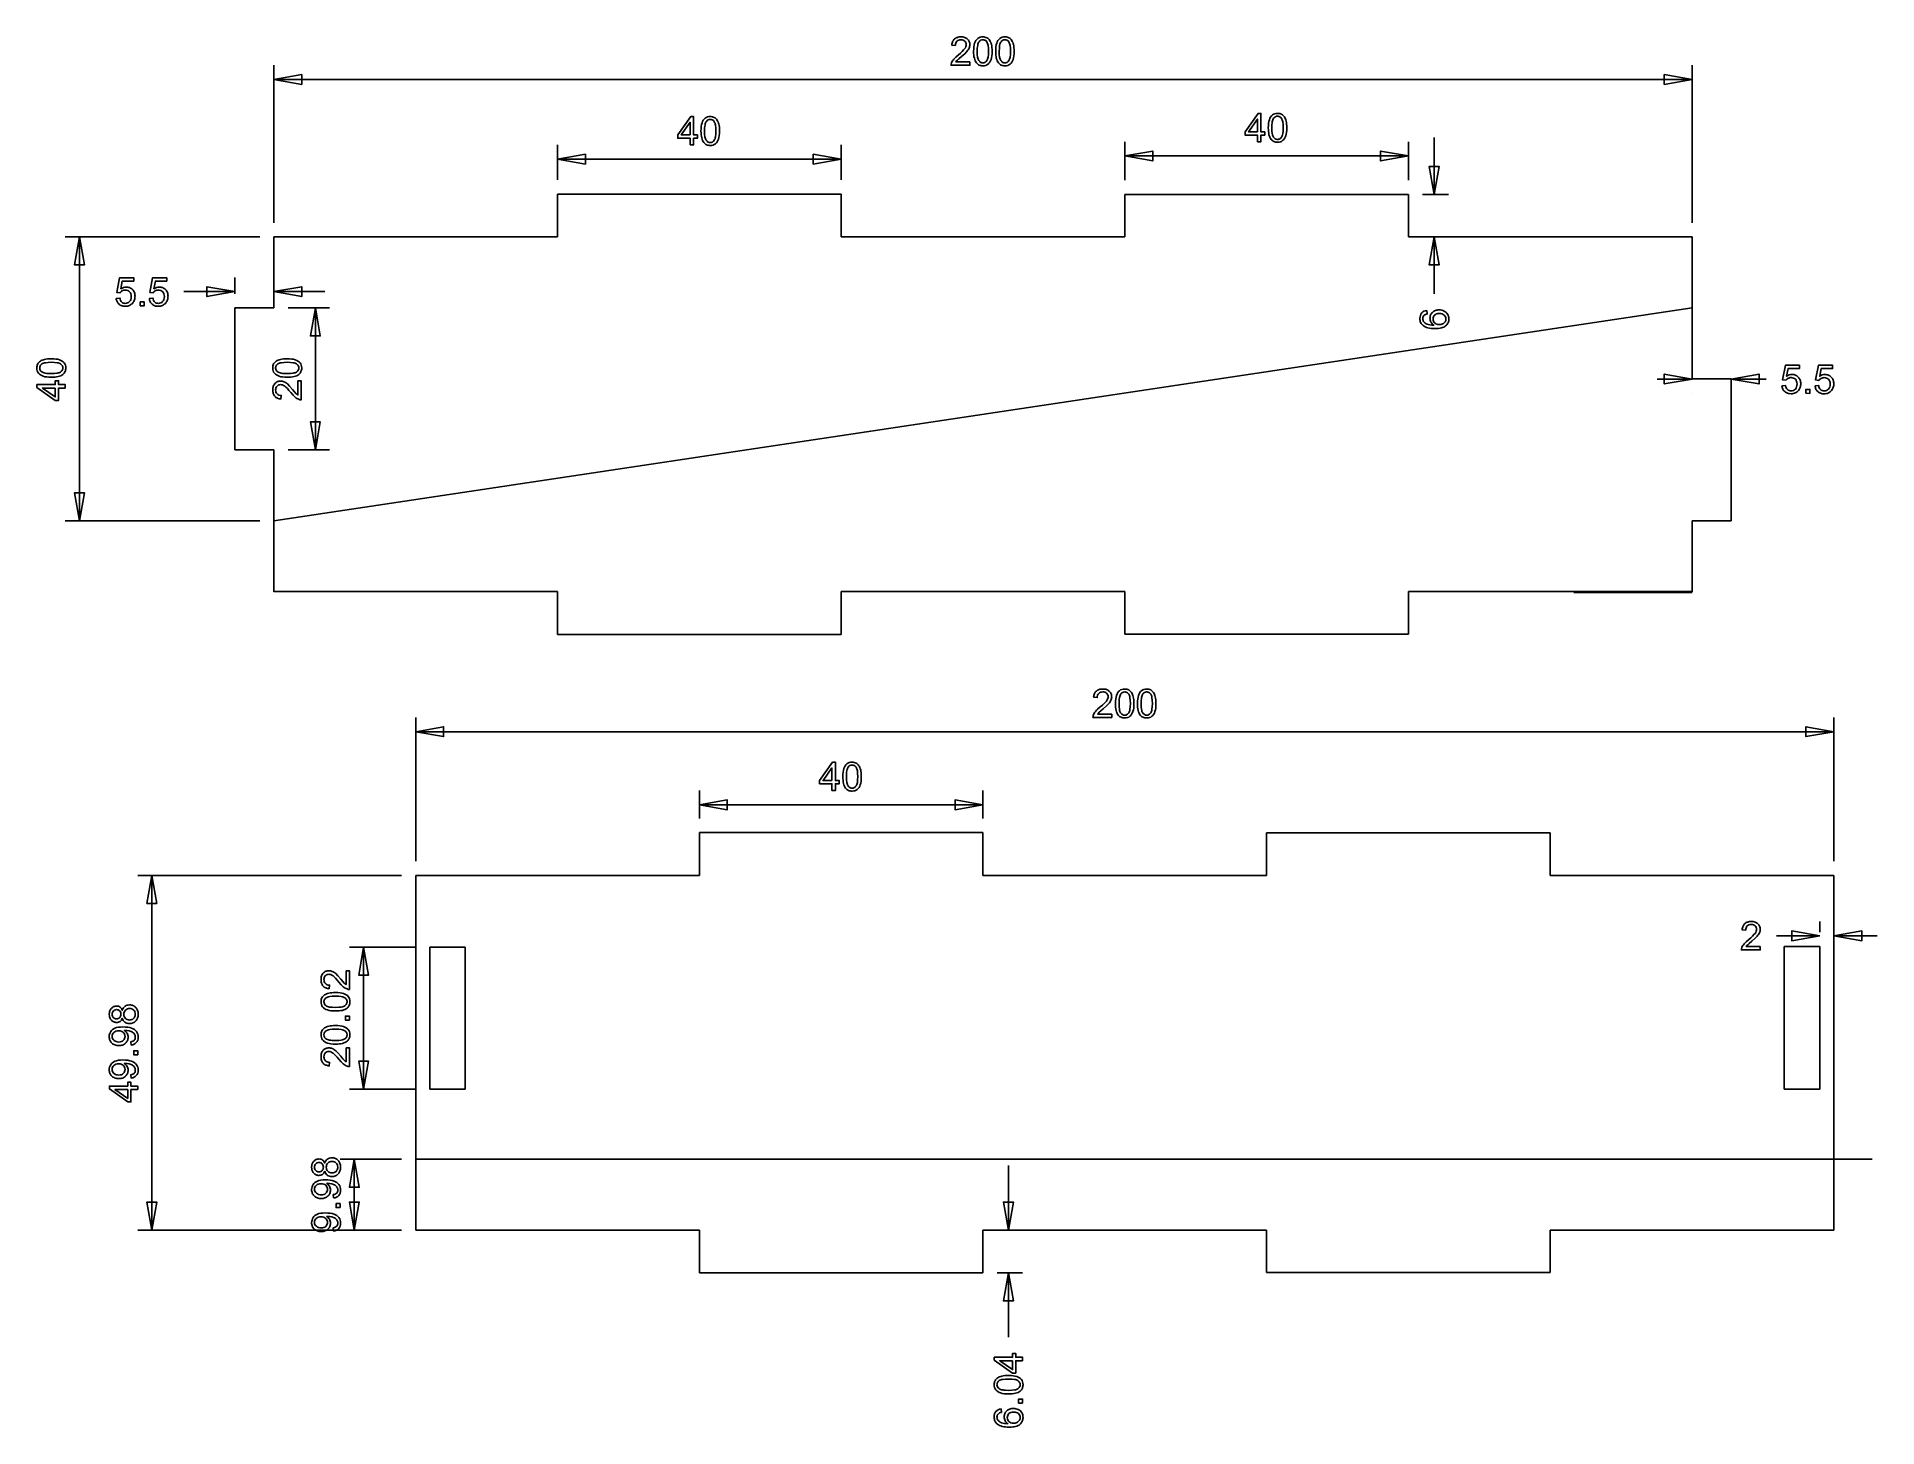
# Model space of a CAD drawing. Extents: x 37 to 296, y 2 to 198.
import ezdxf

# ---------------------------------------------------------------- set-up
doc = ezdxf.new("R2010")
doc.units = 0
doc.header["$LTSCALE"] = 10
doc.layers.add('Layer_1', color=7, linetype='CONTINUOUS')

msp = doc.modelspace()

# ---------------------------------------------------------------- linework, layer by layer
at = {"layer": 'Layer_1', "color": 7, "linetype": 'CONTINUOUS'}
for p, q in [((70, 172), (70, 194.2)), ((70, 192.2), (270, 192.2)), ((270, 194.2), (270, 172)), ((110, 178.04), (110, 182.97)), ((150, 182.97), (150, 178.04)), ((190, 183.42), (190, 178)), ((230, 178), (230, 183.42)), ((233.63, 176), (233.63, 184.02)), ((110, 180.97), (150, 180.97)), ((230, 181.42), (190, 181.42)), ((110, 170.05), (110, 176.04)), ((110, 176.04), (150, 176.04)), ((150, 176.04), (150, 170.05)), ((190, 170), (190, 176)), ((190, 176), (230, 176)), ((230, 170), (230, 176)), ((232, 176), (235.63, 176)), ((68, 170), (40.59, 170)), ((42.59, 170), (42.59, 130)), ((70, 170), (70, 160)), ((70, 170), (110, 170)), ((110, 170.05), (110, 170)), ((150, 170.05), (150, 170)), ((150, 170), (190, 170)), ((230, 170), (270, 170)), ((235.63, 170), (232, 170)), ((233.63, 170), (233.63, 161.98)), ((270, 160), (270, 170)), ((64.5, 164.3), (64.5, 162)), ((70, 162), (70, 164.3)), ((64.5, 162.3), (57.3, 162.3)), ((70, 162.3), (77.2, 162.3)), ((70, 160), (64.5, 160)), ((64.5, 140), (64.5, 160)), ((70, 130), (270, 160)), ((72, 160), (77.86, 160)), ((75.86, 160), (75.86, 140)), ((270, 150), (270, 160)), ((270, 149.98), (265.06, 149.98)), ((270, 150), (275.5, 150)), ((270, 150), (275.5, 150)), ((270, 148), (270, 147.98)), ((275.5, 150), (275.5, 130)), ((275.5, 149.97), (280.44, 149.97)), ((275.5, 147.97), (275.5, 148)), ((70, 140), (64.5, 140)), ((70, 140), (70, 130)), ((77.86, 140), (72, 140)), ((40.59, 130), (68, 130)), ((70, 120), (70, 130)), ((270, 120), (270, 130)), ((270, 130), (275.5, 130)), ((70, 120.02), (110, 120.02)), ((110, 113.98), (110, 120.02)), ((150, 113.98), (150, 120.02)), ((150, 120.02), (190, 120.02)), ((190, 120.02), (190, 114.02)), ((230, 120.02), (230, 114.02)), ((230, 120.02), (270, 120.02)), ((253.33, 119.9), (270, 119.9)), ((110, 113.98), (150, 113.98)), ((190, 114.02), (230, 114.02)), ((90, 82), (90, 102.27)), ((290, 102.27), (290, 82)), ((90, 100.27), (290, 100.27)), ((130, 88.04), (130, 91.96)), ((170, 91.96), (170, 88.04)), ((130, 89.96), (170, 89.96)), ((130, 80.05), (130, 86.04)), ((130, 86.04), (170, 86.04)), ((170, 86.04), (170, 80.05)), ((210, 80), (210, 86)), ((210, 86), (250, 86)), ((250, 80), (250, 86)), ((50.8, 80), (88, 80)), ((52.8, 30.02), (52.8, 80)), ((90, 80), (130, 80)), ((90, 80), (90, 30.02)), ((130, 80.05), (130, 80)), ((170, 80.05), (170, 80)), ((170, 80), (210, 80)), ((250, 80), (290, 80)), ((290, 80), (290, 30.02)), ((288, 72), (288, 73.5)), ((290, 73.5), (290, 72)), ((288, 71.5), (281.9, 71.5)), ((290, 71.5), (296.1, 71.5)), ((80.66, 69.9), (90, 69.9)), ((82.66, 49.88), (82.66, 69.9)), ((92, 69.9), (96.99, 69.9)), ((92, 69.9), (92, 49.88)), ((96.99, 69.9), (96.99, 49.88)), ((283, 70), (287.99, 70)), ((283, 70), (283, 49.9)), ((287.99, 70), (287.99, 49.9)), ((90, 49.88), (80.66, 49.88)), ((92, 49.88), (96.99, 49.88)), ((283, 49.9), (287.99, 49.9)), ((79.34, 40), (88, 40)), ((81.34, 30.02), (81.34, 40)), ((90, 30.02), (90, 40)), ((90, 40), (295.4, 40)), ((173.58, 30.02), (173.58, 39.1)), ((88, 30.02), (50.8, 30.02)), ((88, 30.02), (79.34, 30.02)), ((90, 30.02), (130, 30.02)), ((130, 23.98), (130, 30.02)), ((170, 23.98), (170, 30.02)), ((170, 30.02), (210, 30.02)), ((175.58, 30.02), (172, 30.02)), ((210, 30.02), (210, 24.02)), ((250, 30.02), (250, 24.02)), ((250, 30.02), (290, 30.02)), ((130, 23.98), (170, 23.98)), ((172, 23.98), (175.58, 23.98)), ((173.58, 23.98), (173.58, 14.9)), ((210, 24.02), (250, 24.02))]:
    msp.add_line(p, q, dxfattribs=at)
at = {"layer": 'Layer_1', "color": 7, "linetype": 'CONTINUOUS', "flags": 128}
for points in [[(168.15, 194.67), (168.15, 194.2), (165.51, 194.2), (165.52, 194.37), (165.56, 194.54), (165.62, 194.68), (165.7, 194.81), (165.78, 194.94), (165.89, 195.07), (166.01, 195.21), (166.16, 195.36), (166.53, 195.68), (166.83, 195.93), (167.08, 196.16), (167.27, 196.36), (167.41, 196.53), (167.51, 196.68), (167.58, 196.83), (167.63, 196.98), (167.64, 197.12), (167.63, 197.26), (167.59, 197.39), (167.52, 197.5), (167.43, 197.61), (167.32, 197.7), (167.19, 197.76), (167.05, 197.8), (166.89, 197.81), (166.72, 197.8), (166.57, 197.76), (166.44, 197.69), (166.32, 197.6), (166.23, 197.48), (166.16, 197.34), (166.12, 197.19), (166.11, 197.01), (165.6, 197.06), (165.62, 197.2), (165.64, 197.33), (165.68, 197.45), (165.72, 197.56), (165.78, 197.66), (165.84, 197.76), (165.91, 197.84), (165.99, 197.92), (166.08, 197.99), (166.17, 198.05), (166.28, 198.1), (166.39, 198.14), (166.5, 198.17), (166.63, 198.2), (166.9, 198.22), (167.04, 198.21), (167.17, 198.2), (167.3, 198.17), (167.41, 198.14), (167.52, 198.09), (167.63, 198.04), (167.72, 197.97), (167.81, 197.9), (167.89, 197.81), (167.96, 197.73), (168.01, 197.64), (168.06, 197.54), (168.1, 197.44), (168.13, 197.33), (168.14, 197.22), (168.15, 197.11), (168.14, 196.99), (168.12, 196.87), (168.09, 196.75), (168.05, 196.63), (167.99, 196.52), (167.92, 196.4), (167.83, 196.27), (167.72, 196.15), (167.42, 195.84), (166.96, 195.44), (166.6, 195.13), (166.4, 194.94), (166.28, 194.81), (166.19, 194.67), (168.15, 194.67)], [(168.68, 196.17), (168.69, 196.51), (168.71, 196.81), (168.76, 197.08), (168.82, 197.31), (168.91, 197.52), (169.01, 197.7), (169.12, 197.85), (169.26, 197.98), (169.41, 198.08), (169.58, 198.16), (169.77, 198.2), (169.98, 198.22), (170.14, 198.21), (170.28, 198.18), (170.42, 198.14), (170.55, 198.09), (170.66, 198.01), (170.77, 197.93), (170.86, 197.83), (170.95, 197.71), (171.02, 197.58), (171.09, 197.44), (171.15, 197.29), (171.2, 197.12), (171.24, 196.93), (171.26, 196.71), (171.28, 196.45), (171.29, 196.17), (171.28, 195.84), (171.25, 195.54), (171.21, 195.27), (171.14, 195.04), (171.06, 194.83), (170.96, 194.65), (170.84, 194.5), (170.71, 194.37), (170.56, 194.26), (170.38, 194.19), (170.19, 194.15), (169.98, 194.13), (169.84, 194.14), (169.71, 194.16), (169.58, 194.19), (169.47, 194.24), (169.36, 194.29), (169.25, 194.37), (169.16, 194.45), (169.07, 194.55), (168.98, 194.68), (168.9, 194.84), (168.83, 195.01), (168.78, 195.2), (168.73, 195.42), (168.7, 195.65), (168.68, 195.9), (168.68, 196.17)], [(169.18, 196.17), (169.2, 195.72), (169.24, 195.35), (169.27, 195.2), (169.31, 195.07), (169.36, 194.95), (169.41, 194.86), (169.54, 194.72), (169.6, 194.66), (169.67, 194.62), (169.74, 194.58), (169.82, 194.56), (169.9, 194.54), (169.98, 194.54), (170.07, 194.54), (170.14, 194.56), (170.22, 194.58), (170.29, 194.62), (170.36, 194.66), (170.43, 194.72), (170.55, 194.86), (170.61, 194.96), (170.65, 195.07), (170.69, 195.2), (170.72, 195.35), (170.77, 195.72), (170.78, 196.17), (170.77, 196.63), (170.72, 196.99), (170.69, 197.15), (170.65, 197.28), (170.61, 197.39), (170.55, 197.49), (170.43, 197.63), (170.36, 197.68), (170.29, 197.73), (170.22, 197.76), (170.14, 197.79), (170.06, 197.8), (169.98, 197.81), (169.82, 197.79), (169.67, 197.74), (169.55, 197.65), (169.44, 197.52), (169.38, 197.42), (169.33, 197.3), (169.28, 197.16), (169.25, 197), (169.22, 196.82), (169.2, 196.63), (169.18, 196.17)], [(171.79, 196.17), (171.79, 196.51), (171.82, 196.81), (171.87, 197.08), (171.93, 197.31), (172.01, 197.52), (172.11, 197.7), (172.23, 197.85), (172.37, 197.98), (172.52, 198.08), (172.69, 198.16), (172.88, 198.2), (173.09, 198.22), (173.25, 198.21), (173.39, 198.18), (173.53, 198.14), (173.65, 198.09), (173.77, 198.01), (173.88, 197.93), (173.97, 197.83), (174.06, 197.71), (174.13, 197.58), (174.2, 197.44), (174.25, 197.29), (174.3, 197.12), (174.34, 196.93), (174.37, 196.71), (174.39, 196.45), (174.39, 196.17), (174.39, 195.84), (174.36, 195.54), (174.31, 195.27), (174.25, 195.04), (174.17, 194.83), (174.07, 194.65), (173.95, 194.5), (173.82, 194.37), (173.66, 194.26), (173.49, 194.19), (173.3, 194.15), (173.09, 194.13), (172.95, 194.14), (172.82, 194.16), (172.69, 194.19), (172.57, 194.24), (172.46, 194.29), (172.36, 194.37), (172.27, 194.45), (172.18, 194.55), (172.09, 194.68), (172.01, 194.84), (171.94, 195.01), (171.88, 195.2), (171.84, 195.42), (171.81, 195.65), (171.79, 195.9), (171.79, 196.17)], [(172.29, 196.17), (172.3, 195.72), (172.35, 195.35), (172.38, 195.2), (172.42, 195.07), (172.47, 194.95), (172.52, 194.86), (172.64, 194.72), (172.71, 194.66), (172.78, 194.62), (172.85, 194.58), (172.93, 194.56), (173.01, 194.54), (173.09, 194.54), (173.17, 194.54), (173.25, 194.56), (173.33, 194.58), (173.4, 194.62), (173.47, 194.66), (173.54, 194.72), (173.66, 194.86), (173.71, 194.96), (173.76, 195.07), (173.8, 195.2), (173.83, 195.35), (173.88, 195.72), (173.89, 196.17), (173.88, 196.63), (173.83, 196.99), (173.8, 197.15), (173.76, 197.28), (173.71, 197.39), (173.66, 197.49), (173.54, 197.63), (173.47, 197.68), (173.4, 197.73), (173.33, 197.76), (173.25, 197.79), (173.17, 197.8), (173.08, 197.81), (172.92, 197.79), (172.78, 197.74), (172.65, 197.65), (172.54, 197.52), (172.48, 197.42), (172.43, 197.3), (172.39, 197.16), (172.35, 197), (172.33, 196.82), (172.31, 196.63), (172.29, 196.17)], [(70, 192.2), (73.94, 192.89), (73.94, 191.51), (70, 192.2)], [(270, 192.2), (266.06, 191.51), (266.06, 192.89), (270, 192.2)], [(128.7, 182.97), (128.7, 183.93), (126.96, 183.93), (126.96, 184.38), (128.79, 186.97), (129.19, 186.97), (129.19, 184.38), (129.73, 184.38), (129.73, 183.93), (129.19, 183.93), (129.19, 182.97), (128.7, 182.97)], [(130.23, 184.94), (130.24, 185.28), (130.27, 185.58), (130.31, 185.85), (130.38, 186.08), (130.46, 186.29), (130.56, 186.47), (130.68, 186.62), (130.81, 186.75), (130.96, 186.85), (131.14, 186.93), (131.33, 186.97), (131.54, 186.99), (131.69, 186.98), (131.84, 186.95), (131.97, 186.91), (132.1, 186.86), (132.22, 186.78), (132.32, 186.7), (132.42, 186.6), (132.5, 186.48), (132.58, 186.35), (132.64, 186.21), (132.7, 186.06), (132.75, 185.89), (132.79, 185.7), (132.82, 185.48), (132.83, 185.22), (132.84, 184.94), (132.83, 184.61), (132.8, 184.31), (132.76, 184.04), (132.7, 183.81), (132.61, 183.6), (132.52, 183.42), (132.4, 183.27), (132.26, 183.14), (132.11, 183.03), (131.94, 182.96), (131.75, 182.92), (131.54, 182.9), (131.4, 182.91), (131.26, 182.93), (131.14, 182.96), (131.02, 183.01), (130.91, 183.06), (130.81, 183.13), (130.71, 183.22), (130.63, 183.32), (130.53, 183.45), (130.45, 183.61), (130.39, 183.78), (130.33, 183.97), (130.29, 184.19), (130.26, 184.42), (130.24, 184.67), (130.23, 184.94)], [(208.7, 183.42), (208.7, 184.37), (206.96, 184.37), (206.96, 184.82), (208.79, 187.42), (209.19, 187.42), (209.19, 184.82), (209.73, 184.82), (209.73, 184.37), (209.19, 184.37), (209.19, 183.42), (208.7, 183.42)], [(210.23, 185.39), (210.24, 185.73), (210.27, 186.03), (210.31, 186.3), (210.38, 186.53), (210.46, 186.73), (210.56, 186.91), (210.68, 187.07), (210.81, 187.2), (210.96, 187.3), (211.14, 187.37), (211.33, 187.42), (211.54, 187.43), (211.69, 187.42), (211.84, 187.4), (211.97, 187.36), (212.1, 187.3), (212.22, 187.23), (212.32, 187.14), (212.42, 187.04), (212.5, 186.93), (212.58, 186.8), (212.64, 186.66), (212.7, 186.5), (212.75, 186.33), (212.79, 186.14), (212.82, 185.92), (212.83, 185.67), (212.84, 185.39), (212.83, 185.05), (212.8, 184.75), (212.76, 184.48), (212.7, 184.25), (212.61, 184.05), (212.52, 183.87), (212.4, 183.71), (212.26, 183.58), (212.11, 183.48), (211.94, 183.41), (211.75, 183.36), (211.54, 183.35), (211.4, 183.35), (211.26, 183.37), (211.14, 183.41), (211.02, 183.45), (210.91, 183.51), (210.81, 183.58), (210.71, 183.66), (210.63, 183.76), (210.53, 183.9), (210.45, 184.05), (210.39, 184.22), (210.33, 184.42), (210.29, 184.63), (210.26, 184.86), (210.24, 185.12), (210.23, 185.39)], [(210.74, 185.39), (210.75, 184.94), (210.79, 184.57), (210.83, 184.41), (210.87, 184.28), (210.91, 184.17), (210.97, 184.08), (211.09, 183.93), (211.16, 183.88), (211.22, 183.83), (211.3, 183.8), (211.37, 183.77), (211.45, 183.76), (211.54, 183.75), (211.62, 183.76), (211.7, 183.77), (211.77, 183.8), (211.85, 183.83), (211.92, 183.88), (211.98, 183.93), (212.11, 184.08), (212.16, 184.17), (212.21, 184.28), (212.25, 184.42), (212.28, 184.57), (212.32, 184.94), (212.34, 185.39), (212.32, 185.84), (212.28, 186.21), (212.25, 186.36), (212.21, 186.5), (212.16, 186.61), (212.11, 186.7), (211.98, 186.84), (211.92, 186.9), (211.85, 186.94), (211.77, 186.98), (211.7, 187), (211.61, 187.02), (211.53, 187.02), (211.37, 187.01), (211.23, 186.95), (211.1, 186.86), (210.99, 186.74), (210.93, 186.64), (210.88, 186.52), (210.84, 186.38), (210.8, 186.22), (210.77, 186.04), (210.75, 185.84), (210.74, 185.39)], [(128.7, 184.38), (128.7, 186.18), (127.45, 184.38), (128.7, 184.38)], [(130.74, 184.94), (130.75, 184.49), (130.79, 184.12), (130.83, 183.97), (130.87, 183.84), (130.91, 183.72), (130.97, 183.63), (131.09, 183.49), (131.16, 183.43), (131.22, 183.39), (131.3, 183.35), (131.37, 183.33), (131.45, 183.31), (131.54, 183.31), (131.62, 183.31), (131.7, 183.33), (131.77, 183.35), (131.85, 183.39), (131.92, 183.43), (131.98, 183.49), (132.11, 183.63), (132.16, 183.72), (132.21, 183.84), (132.25, 183.97), (132.28, 184.12), (132.32, 184.49), (132.34, 184.94), (132.32, 185.39), (132.28, 185.76), (132.25, 185.92), (132.21, 186.05), (132.16, 186.16), (132.11, 186.25), (131.98, 186.4), (131.92, 186.45), (131.85, 186.5), (131.77, 186.53), (131.7, 186.56), (131.61, 186.57), (131.53, 186.58), (131.37, 186.56), (131.23, 186.51), (131.1, 186.42), (130.99, 186.29), (130.93, 186.19), (130.88, 186.07), (130.84, 185.93), (130.8, 185.77), (130.77, 185.59), (130.75, 185.4), (130.74, 184.94)], [(208.7, 184.82), (208.7, 186.63), (207.45, 184.82), (208.7, 184.82)], [(190, 181.42), (193.94, 182.11), (193.94, 180.72), (190, 181.42)], [(230, 181.42), (226.06, 180.72), (226.06, 182.11), (230, 181.42)], [(110, 180.97), (113.94, 181.66), (113.94, 180.28), (110, 180.97)], [(150, 180.97), (146.06, 180.28), (146.06, 181.66), (150, 180.97)], [(233.63, 176), (232.93, 179.94), (234.32, 179.94), (233.63, 176)], [(42.59, 170), (43.28, 166.06), (41.89, 166.06), (42.59, 170)], [(233.63, 170), (234.32, 166.06), (232.93, 166.06), (233.63, 170)], [(47.76, 161.35), (48.28, 161.39), (48.32, 161.22), (48.37, 161.06), (48.45, 160.93), (48.55, 160.83), (48.66, 160.74), (48.78, 160.68), (48.91, 160.65), (49.05, 160.64), (49.22, 160.65), (49.38, 160.7), (49.52, 160.79), (49.65, 160.9), (49.76, 161.05), (49.83, 161.21), (49.88, 161.4), (49.89, 161.61), (49.88, 161.81), (49.84, 161.99), (49.76, 162.14), (49.66, 162.28), (49.53, 162.38), (49.39, 162.46), (49.22, 162.5), (49.04, 162.52), (48.93, 162.51), (48.82, 162.49), (48.71, 162.46), (48.61, 162.41), (48.52, 162.35), (48.44, 162.29), (48.37, 162.21), (48.31, 162.13), (47.85, 162.19), (48.24, 164.25), (50.23, 164.25), (50.23, 163.78), (48.63, 163.78), (48.42, 162.7), (48.6, 162.81), (48.79, 162.89), (48.98, 162.94), (49.17, 162.95), (49.3, 162.95), (49.42, 162.93), (49.54, 162.9), (49.65, 162.86), (49.76, 162.81), (49.87, 162.75), (49.96, 162.67), (50.06, 162.59), (50.14, 162.5), (50.21, 162.4), (50.28, 162.29), (50.33, 162.17), (50.37, 162.05), (50.39, 161.93), (50.41, 161.8), (50.42, 161.66), (50.41, 161.52), (50.4, 161.39), (50.37, 161.27), (50.34, 161.15), (50.29, 161.04), (50.24, 160.92), (50.17, 160.82), (50.1, 160.72), (50, 160.6), (49.89, 160.51), (49.77, 160.42), (49.64, 160.35), (49.51, 160.3), (49.36, 160.26), (49.21, 160.24), (49.05, 160.23), (48.79, 160.25), (48.67, 160.28), (48.55, 160.31), (48.45, 160.35), (48.34, 160.4), (48.25, 160.47), (48.16, 160.54), (48.08, 160.62), (48, 160.7), (47.94, 160.8), (47.89, 160.89), (47.84, 161), (47.81, 161.11), (47.78, 161.23), (47.76, 161.35)], [(52.42, 161.35), (52.94, 161.39), (52.98, 161.22), (53.03, 161.06), (53.11, 160.93), (53.21, 160.83), (53.32, 160.74), (53.44, 160.68), (53.57, 160.65), (53.71, 160.64), (53.88, 160.65), (54.04, 160.7), (54.18, 160.79), (54.31, 160.9), (54.42, 161.05), (54.49, 161.21), (54.54, 161.4), (54.56, 161.61), (54.54, 161.81), (54.5, 161.99), (54.42, 162.14), (54.32, 162.28), (54.19, 162.38), (54.05, 162.46), (53.88, 162.5), (53.7, 162.52), (53.59, 162.51), (53.48, 162.49), (53.37, 162.46), (53.27, 162.41), (53.18, 162.35), (53.1, 162.29), (53.03, 162.21), (52.97, 162.13), (52.51, 162.19), (52.9, 164.25), (54.89, 164.25), (54.89, 163.78), (53.29, 163.78), (53.08, 162.7), (53.26, 162.81), (53.45, 162.89), (53.64, 162.94), (53.83, 162.95), (53.96, 162.95), (54.08, 162.93), (54.2, 162.9), (54.32, 162.86), (54.42, 162.81), (54.53, 162.75), (54.62, 162.67), (54.72, 162.59), (54.8, 162.5), (54.87, 162.39), (54.94, 162.29), (54.99, 162.17), (55.03, 162.05), (55.05, 161.93), (55.07, 161.8), (55.08, 161.66), (55.07, 161.52), (55.06, 161.39), (55.03, 161.27), (55, 161.15), (54.95, 161.04), (54.9, 160.92), (54.83, 160.82), (54.76, 160.72), (54.66, 160.6), (54.55, 160.51), (54.43, 160.42), (54.3, 160.35), (54.17, 160.3), (54.02, 160.26), (53.87, 160.24), (53.71, 160.23), (53.45, 160.25), (53.33, 160.27), (53.21, 160.31), (53.11, 160.35), (53, 160.4), (52.91, 160.47), (52.82, 160.54), (52.74, 160.62), (52.66, 160.7), (52.6, 160.79), (52.55, 160.89), (52.5, 161), (52.47, 161.11), (52.44, 161.22), (52.42, 161.35)], [(64.5, 162.3), (60.56, 161.61), (60.56, 162.99), (64.5, 162.3)], [(70, 162.3), (73.94, 162.99), (73.94, 161.6), (70, 162.3)], [(51.15, 160.3), (51.15, 160.86), (51.71, 160.86), (51.71, 160.3), (51.15, 160.3)], [(75.86, 160), (76.55, 156.06), (75.16, 156.06), (75.86, 160)], [(232.61, 159.65), (232.64, 159.16), (232.51, 159.13), (232.39, 159.08), (232.3, 159.03), (232.22, 158.98), (232.13, 158.87), (232.07, 158.75), (232.03, 158.63), (232.01, 158.49), (232.02, 158.37), (232.05, 158.27), (232.09, 158.17), (232.14, 158.07), (232.24, 157.96), (232.35, 157.87), (232.49, 157.78), (232.64, 157.71), (232.82, 157.65), (233.03, 157.61), (233.28, 157.58), (233.56, 157.57), (233.44, 157.66), (233.33, 157.77), (233.24, 157.88), (233.16, 158), (233.11, 158.13), (233.06, 158.27), (233.04, 158.4), (233.03, 158.54), (233.04, 158.66), (233.05, 158.78), (233.08, 158.89), (233.12, 159), (233.17, 159.1), (233.23, 159.2), (233.31, 159.29), (233.39, 159.38), (233.49, 159.46), (233.59, 159.53), (233.69, 159.59), (233.81, 159.64), (233.93, 159.67), (234.05, 159.7), (234.19, 159.72), (234.33, 159.72), (234.51, 159.71), (234.69, 159.68), (234.86, 159.63), (235.03, 159.56), (235.18, 159.47), (235.31, 159.37), (235.43, 159.25), (235.52, 159.11), (235.6, 158.97), (235.65, 158.81), (235.68, 158.65), (235.69, 158.47), (235.69, 158.32), (235.67, 158.18), (235.63, 158.04), (235.58, 157.91), (235.52, 157.79), (235.44, 157.68), (235.35, 157.57), (235.24, 157.47), (235.12, 157.38), (234.98, 157.3), (234.82, 157.23), (234.65, 157.18), (234.45, 157.14), (234.24, 157.11), (234, 157.09), (233.75, 157.08), (233.47, 157.09), (233.21, 157.11), (232.97, 157.14), (232.75, 157.19), (232.55, 157.25), (232.37, 157.32), (232.21, 157.41), (232.07, 157.51), (231.96, 157.61), (231.87, 157.71), (231.79, 157.83), (231.72, 157.95), (231.67, 158.08), (231.64, 158.22), (231.62, 158.36), (231.61, 158.52), (231.63, 158.74), (231.68, 158.95), (231.76, 159.13), (231.87, 159.29), (232.02, 159.43), (232.19, 159.53), (232.39, 159.61), (232.61, 159.65)], [(234.33, 157.65), (234.46, 157.65), (234.58, 157.67), (234.7, 157.71), (234.82, 157.75), (234.92, 157.81), (235.02, 157.88), (235.1, 157.96), (235.17, 158.05), (235.22, 158.15), (235.26, 158.25), (235.28, 158.36), (235.29, 158.46), (235.27, 158.61), (235.23, 158.75), (235.15, 158.88), (235.04, 159), (234.9, 159.09), (234.74, 159.16), (234.56, 159.21), (234.36, 159.22), (234.16, 159.21), (233.99, 159.16), (233.83, 159.1), (233.7, 159), (233.6, 158.88), (233.52, 158.75), (233.48, 158.6), (233.47, 158.44), (233.48, 158.28), (233.52, 158.13), (233.6, 158), (233.7, 157.88), (233.83, 157.78), (233.98, 157.7), (234.15, 157.66), (234.33, 157.65)], [(38.61, 150.23), (38.28, 150.24), (37.97, 150.27), (37.7, 150.31), (37.47, 150.38), (37.27, 150.46), (37.09, 150.56), (36.93, 150.68), (36.8, 150.81), (36.7, 150.96), (36.63, 151.14), (36.58, 151.33), (36.57, 151.54), (36.58, 151.69), (36.6, 151.84), (36.64, 151.97), (36.7, 152.1), (36.77, 152.22), (36.86, 152.32), (36.96, 152.42), (37.07, 152.5), (37.2, 152.58), (37.34, 152.64), (37.5, 152.7), (37.67, 152.75), (37.86, 152.79), (38.08, 152.82), (38.33, 152.83), (38.61, 152.84), (38.95, 152.83), (39.25, 152.8), (39.52, 152.76), (39.75, 152.7), (39.95, 152.61), (40.13, 152.52), (40.29, 152.4), (40.42, 152.26), (40.52, 152.11), (40.6, 151.94), (40.64, 151.75), (40.65, 151.54), (40.65, 151.4), (40.63, 151.26), (40.6, 151.14), (40.55, 151.02), (40.49, 150.91), (40.42, 150.81), (40.34, 150.71), (40.24, 150.63), (40.1, 150.53), (39.95, 150.45), (39.78, 150.39), (39.58, 150.33), (39.37, 150.29), (39.14, 150.26), (38.89, 150.24), (38.61, 150.23)], [(38.61, 150.74), (39.06, 150.75), (39.43, 150.79), (39.59, 150.83), (39.72, 150.87), (39.83, 150.91), (39.92, 150.97), (40.07, 151.09), (40.12, 151.16), (40.17, 151.22), (40.2, 151.3), (40.23, 151.37), (40.25, 151.45), (40.25, 151.54), (40.25, 151.62), (40.23, 151.7), (40.2, 151.77), (40.17, 151.85), (40.12, 151.92), (40.07, 151.98), (39.92, 152.11), (39.83, 152.16), (39.72, 152.21), (39.59, 152.25), (39.43, 152.28), (39.06, 152.32), (38.61, 152.34), (38.16, 152.32), (37.79, 152.28), (37.64, 152.25), (37.5, 152.21), (37.39, 152.16), (37.3, 152.11), (37.16, 151.98), (37.1, 151.92), (37.06, 151.85), (37.02, 151.77), (37, 151.7), (36.98, 151.61), (36.98, 151.53), (36.99, 151.37), (37.05, 151.23), (37.14, 151.1), (37.26, 150.99), (37.36, 150.93), (37.48, 150.88), (37.62, 150.84), (37.78, 150.8), (37.96, 150.77), (38.16, 150.75), (38.61, 150.74)], [(71.88, 150.23), (71.55, 150.24), (71.24, 150.27), (70.98, 150.31), (70.74, 150.38), (70.54, 150.46), (70.36, 150.56), (70.21, 150.68), (70.08, 150.81), (69.97, 150.96), (69.9, 151.14), (69.86, 151.33), (69.84, 151.54), (69.85, 151.69), (69.87, 151.84), (69.91, 151.97), (69.97, 152.1), (70.04, 152.22), (70.13, 152.32), (70.23, 152.42), (70.34, 152.5), (70.47, 152.58), (70.61, 152.64), (70.77, 152.7), (70.94, 152.75), (71.13, 152.79), (71.35, 152.82), (71.6, 152.83), (71.88, 152.84), (72.22, 152.83), (72.52, 152.8), (72.79, 152.76), (73.02, 152.7), (73.22, 152.61), (73.4, 152.52), (73.56, 152.4), (73.69, 152.26), (73.79, 152.11), (73.87, 151.94), (73.91, 151.75), (73.93, 151.54), (73.92, 151.4), (73.9, 151.26), (73.87, 151.14), (73.82, 151.02), (73.76, 150.91), (73.69, 150.81), (73.61, 150.71), (73.51, 150.63), (73.38, 150.53), (73.22, 150.45), (73.05, 150.39), (72.85, 150.33), (72.64, 150.29), (72.41, 150.26), (72.16, 150.24), (71.88, 150.23)], [(71.88, 150.74), (72.34, 150.75), (72.7, 150.79), (72.86, 150.83), (72.99, 150.87), (73.1, 150.91), (73.2, 150.97), (73.34, 151.09), (73.39, 151.16), (73.44, 151.22), (73.48, 151.3), (73.5, 151.37), (73.52, 151.45), (73.52, 151.54), (73.52, 151.62), (73.5, 151.7), (73.48, 151.77), (73.44, 151.85), (73.39, 151.92), (73.34, 151.98), (73.19, 152.11), (73.1, 152.16), (72.99, 152.21), (72.86, 152.25), (72.7, 152.28), (72.33, 152.32), (71.88, 152.34), (71.43, 152.32), (71.06, 152.28), (70.91, 152.25), (70.78, 152.21), (70.66, 152.16), (70.57, 152.11), (70.43, 151.98), (70.37, 151.92), (70.33, 151.85), (70.29, 151.77), (70.27, 151.7), (70.25, 151.61), (70.25, 151.53), (70.27, 151.37), (70.32, 151.23), (70.41, 151.1), (70.53, 150.99), (70.63, 150.93), (70.76, 150.88), (70.9, 150.84), (71.05, 150.8), (71.23, 150.77), (71.43, 150.75), (71.88, 150.74)], [(270, 149.98), (266.06, 149.29), (266.06, 150.68), (270, 149.98)], [(275.5, 149.97), (279.44, 150.67), (279.44, 149.28), (275.5, 149.97)], [(282.67, 149.02), (283.19, 149.06), (283.23, 148.88), (283.28, 148.73), (283.36, 148.6), (283.45, 148.49), (283.56, 148.41), (283.68, 148.35), (283.82, 148.31), (283.96, 148.3), (284.13, 148.32), (284.28, 148.37), (284.43, 148.45), (284.56, 148.57), (284.67, 148.71), (284.74, 148.88), (284.79, 149.07), (284.8, 149.28), (284.79, 149.48), (284.74, 149.65), (284.67, 149.81), (284.57, 149.94), (284.44, 150.05), (284.3, 150.12), (284.13, 150.17), (283.95, 150.19), (283.83, 150.18), (283.72, 150.16), (283.62, 150.12), (283.52, 150.08), (283.43, 150.02), (283.35, 149.95), (283.28, 149.88), (283.22, 149.8), (282.76, 149.86), (283.15, 151.91), (285.14, 151.91), (285.14, 151.44), (283.54, 151.44), (283.33, 150.37), (283.51, 150.48), (283.69, 150.56), (283.89, 150.6), (284.08, 150.62), (284.21, 150.61), (284.33, 150.6), (284.45, 150.57), (284.56, 150.53), (284.67, 150.48), (284.78, 150.41), (284.87, 150.34), (284.97, 150.26), (285.05, 150.16), (285.12, 150.06), (285.18, 149.95), (285.24, 149.84), (285.27, 149.72), (285.3, 149.59), (285.32, 149.46), (285.32, 149.32), (285.32, 149.19), (285.3, 149.06), (285.28, 148.94), (285.25, 148.82), (285.2, 148.7), (285.15, 148.59), (285.08, 148.48), (285.01, 148.38), (284.91, 148.27), (284.8, 148.17), (284.68, 148.09), (284.55, 148.02), (284.42, 147.97), (284.27, 147.93), (284.12, 147.91), (283.96, 147.9), (283.7, 147.92), (283.58, 147.94), (283.46, 147.98), (283.35, 148.02), (283.25, 148.07), (283.16, 148.13), (283.07, 148.21), (282.98, 148.28), (282.91, 148.37), (282.85, 148.46), (282.8, 148.56), (282.75, 148.67), (282.72, 148.78), (282.69, 148.89), (282.67, 149.02)], [(287.33, 149.01), (287.85, 149.06), (287.89, 148.88), (287.94, 148.73), (288.02, 148.6), (288.11, 148.49), (288.22, 148.41), (288.34, 148.35), (288.48, 148.31), (288.62, 148.3), (288.79, 148.32), (288.94, 148.37), (289.09, 148.45), (289.22, 148.57), (289.33, 148.71), (289.4, 148.88), (289.45, 149.06), (289.46, 149.27), (289.45, 149.47), (289.41, 149.65), (289.33, 149.81), (289.23, 149.94), (289.1, 150.04), (288.96, 150.12), (288.79, 150.17), (288.61, 150.18), (288.49, 150.17), (288.38, 150.15), (288.28, 150.12), (288.18, 150.07), (288.09, 150.02), (288.01, 149.95), (287.94, 149.88), (287.88, 149.79), (287.42, 149.86), (287.81, 151.91), (289.8, 151.91), (289.8, 151.44), (288.2, 151.44), (287.99, 150.36), (288.17, 150.47), (288.36, 150.55), (288.55, 150.6), (288.74, 150.62), (288.87, 150.61), (288.99, 150.59), (289.11, 150.56), (289.22, 150.52), (289.33, 150.47), (289.44, 150.41), (289.53, 150.34), (289.63, 150.25), (289.71, 150.16), (289.78, 150.06), (289.84, 149.95), (289.9, 149.84), (289.93, 149.72), (289.96, 149.59), (289.98, 149.46), (289.99, 149.32), (289.98, 149.18), (289.97, 149.06), (289.94, 148.93), (289.91, 148.81), (289.86, 148.7), (289.81, 148.59), (289.74, 148.48), (289.67, 148.38), (289.57, 148.27), (289.46, 148.17), (289.34, 148.08), (289.21, 148.02), (289.08, 147.96), (288.93, 147.93), (288.78, 147.9), (288.62, 147.89), (288.36, 147.91), (288.24, 147.94), (288.12, 147.97), (288.01, 148.01), (287.91, 148.07), (287.82, 148.13), (287.73, 148.2), (287.64, 148.28), (287.57, 148.37), (287.51, 148.46), (287.46, 148.56), (287.41, 148.66), (287.38, 148.77), (287.35, 148.89), (287.33, 149.01)], [(40.59, 148.7), (39.63, 148.7), (39.63, 146.96), (39.18, 146.96), (36.59, 148.79), (36.59, 149.19), (39.18, 149.19), (39.18, 149.73), (39.63, 149.73), (39.63, 149.19), (40.59, 149.19), (40.59, 148.7)], [(39.18, 148.7), (37.37, 148.7), (39.18, 147.45), (39.18, 148.7)], [(73.39, 149.71), (73.86, 149.71), (73.86, 147.06), (73.68, 147.07), (73.52, 147.12), (73.38, 147.18), (73.25, 147.25), (73.12, 147.34), (72.98, 147.44), (72.85, 147.57), (72.7, 147.71), (72.38, 148.08), (72.12, 148.38), (71.9, 148.63), (71.7, 148.82), (71.53, 148.97), (71.38, 149.07), (71.23, 149.14), (71.08, 149.18), (70.94, 149.2), (70.8, 149.18), (70.67, 149.14), (70.55, 149.08), (70.45, 148.99), (70.36, 148.87), (70.3, 148.75), (70.26, 148.6), (70.25, 148.44), (70.26, 148.27), (70.3, 148.12), (70.37, 147.99), (70.46, 147.87), (70.58, 147.78), (70.71, 147.71), (70.87, 147.67), (71.05, 147.66), (71, 147.15), (70.86, 147.17), (70.73, 147.2), (70.61, 147.23), (70.5, 147.28), (70.4, 147.33), (70.3, 147.39), (70.21, 147.46), (70.14, 147.54), (70.07, 147.63), (70.01, 147.73), (69.96, 147.83), (69.91, 147.94), (69.88, 148.06), (69.86, 148.18), (69.84, 148.45), (69.85, 148.59), (69.86, 148.73), (69.89, 148.85), (69.92, 148.97), (69.97, 149.08), (70.02, 149.18), (70.09, 149.28), (70.16, 149.36), (70.24, 149.44), (70.33, 149.51), (70.42, 149.57), (70.52, 149.62), (70.62, 149.65), (70.72, 149.68), (70.84, 149.69), (70.95, 149.7), (71.07, 149.69), (71.19, 149.68), (71.31, 149.64), (71.42, 149.6), (71.54, 149.54), (71.66, 149.47), (71.78, 149.38), (71.91, 149.28), (72.22, 148.97), (72.62, 148.52), (72.93, 148.16), (73.12, 147.95), (73.25, 147.84), (73.39, 147.74), (73.39, 149.71)], [(286.05, 147.97), (286.06, 148.52), (286.61, 148.52), (286.61, 147.96), (286.05, 147.97)], [(75.86, 140), (75.16, 143.94), (76.55, 143.94), (75.86, 140)], [(42.59, 130), (41.89, 133.94), (43.28, 133.94), (42.59, 130)], [(188.15, 102.74), (188.15, 102.27), (185.51, 102.27), (185.52, 102.44), (185.56, 102.61), (185.62, 102.74), (185.7, 102.88), (185.78, 103.01), (185.89, 103.14), (186.01, 103.28), (186.16, 103.42), (186.53, 103.75), (186.83, 104), (187.08, 104.23), (187.27, 104.42), (187.41, 104.59), (187.51, 104.75), (187.58, 104.9), (187.63, 105.04), (187.64, 105.18), (187.63, 105.33), (187.59, 105.45), (187.52, 105.57), (187.43, 105.68), (187.32, 105.77), (187.19, 105.83), (187.05, 105.87), (186.89, 105.88), (186.72, 105.86), (186.57, 105.82), (186.44, 105.76), (186.32, 105.67), (186.23, 105.55), (186.16, 105.41), (186.12, 105.25), (186.11, 105.08), (185.6, 105.13), (185.62, 105.26), (185.64, 105.39), (185.68, 105.51), (185.72, 105.63), (185.78, 105.73), (185.84, 105.82), (185.91, 105.91), (185.99, 105.99), (186.08, 106.06), (186.17, 106.12), (186.28, 106.17), (186.39, 106.21), (186.5, 106.24), (186.63, 106.27), (186.9, 106.28), (187.04, 106.28), (187.17, 106.26), (187.3, 106.24), (187.41, 106.2), (187.52, 106.16), (187.63, 106.1), (187.72, 106.04), (187.81, 105.97), (187.89, 105.88), (187.96, 105.8), (188.01, 105.7), (188.06, 105.61), (188.1, 105.51), (188.13, 105.4), (188.14, 105.29), (188.15, 105.17), (188.14, 105.05), (188.12, 104.94), (188.09, 104.82), (188.05, 104.7), (187.99, 104.58), (187.92, 104.46), (187.83, 104.34), (187.72, 104.21), (187.42, 103.91), (186.96, 103.51), (186.6, 103.2), (186.4, 103.01), (186.28, 102.87), (186.19, 102.74), (188.15, 102.74)], [(188.68, 104.24), (188.69, 104.58), (188.71, 104.88), (188.76, 105.15), (188.82, 105.38), (188.91, 105.59), (189.01, 105.77), (189.12, 105.92), (189.26, 106.05), (189.41, 106.15), (189.58, 106.23), (189.77, 106.27), (189.98, 106.28), (190.14, 106.28), (190.28, 106.25), (190.42, 106.21), (190.55, 106.15), (190.66, 106.08), (190.77, 106), (190.86, 105.9), (190.95, 105.78), (191.02, 105.65), (191.09, 105.51), (191.15, 105.35), (191.2, 105.19), (191.24, 105), (191.26, 104.77), (191.28, 104.52), (191.29, 104.24), (191.28, 103.91), (191.25, 103.6), (191.21, 103.34), (191.14, 103.1), (191.06, 102.9), (190.96, 102.72), (190.84, 102.57), (190.71, 102.44), (190.56, 102.33), (190.38, 102.26), (190.19, 102.21), (189.98, 102.2), (189.84, 102.21), (189.71, 102.23), (189.58, 102.26), (189.47, 102.3), (189.36, 102.36), (189.25, 102.43), (189.16, 102.52), (189.07, 102.61), (188.98, 102.75), (188.9, 102.9), (188.83, 103.08), (188.78, 103.27), (188.73, 103.48), (188.7, 103.72), (188.68, 103.97), (188.68, 104.24)], [(189.18, 104.24), (189.2, 103.79), (189.24, 103.42), (189.27, 103.27), (189.31, 103.13), (189.36, 103.02), (189.41, 102.93), (189.54, 102.79), (189.6, 102.73), (189.67, 102.69), (189.74, 102.65), (189.82, 102.62), (189.9, 102.61), (189.98, 102.6), (190.07, 102.61), (190.14, 102.62), (190.22, 102.65), (190.29, 102.69), (190.36, 102.73), (190.43, 102.79), (190.55, 102.93), (190.61, 103.02), (190.65, 103.14), (190.69, 103.27), (190.72, 103.42), (190.77, 103.79), (190.78, 104.24), (190.77, 104.69), (190.72, 105.06), (190.69, 105.22), (190.65, 105.35), (190.61, 105.46), (190.55, 105.55), (190.43, 105.7), (190.36, 105.75), (190.29, 105.8), (190.22, 105.83), (190.14, 105.86), (190.06, 105.87), (189.98, 105.88), (189.82, 105.86), (189.67, 105.81), (189.55, 105.72), (189.44, 105.59), (189.38, 105.49), (189.33, 105.37), (189.28, 105.23), (189.25, 105.07), (189.22, 104.89), (189.2, 104.69), (189.18, 104.24)], [(191.79, 104.24), (191.79, 104.58), (191.82, 104.88), (191.87, 105.15), (191.93, 105.38), (192.01, 105.59), (192.11, 105.77), (192.23, 105.92), (192.37, 106.05), (192.52, 106.15), (192.69, 106.23), (192.88, 106.27), (193.09, 106.28), (193.25, 106.28), (193.39, 106.25), (193.53, 106.21), (193.65, 106.15), (193.77, 106.08), (193.88, 106), (193.97, 105.9), (194.06, 105.78), (194.13, 105.65), (194.2, 105.51), (194.25, 105.35), (194.3, 105.19), (194.34, 105), (194.37, 104.77), (194.39, 104.52), (194.39, 104.24), (194.39, 103.91), (194.36, 103.6), (194.31, 103.34), (194.25, 103.1), (194.17, 102.9), (194.07, 102.72), (193.95, 102.57), (193.82, 102.44), (193.66, 102.33), (193.49, 102.26), (193.3, 102.21), (193.09, 102.2), (192.95, 102.21), (192.82, 102.23), (192.69, 102.26), (192.57, 102.3), (192.46, 102.36), (192.36, 102.43), (192.27, 102.52), (192.18, 102.61), (192.09, 102.75), (192.01, 102.9), (191.94, 103.08), (191.88, 103.27), (191.84, 103.48), (191.81, 103.72), (191.79, 103.97), (191.79, 104.24)], [(192.29, 104.24), (192.3, 103.79), (192.35, 103.42), (192.38, 103.27), (192.42, 103.13), (192.47, 103.02), (192.52, 102.93), (192.64, 102.79), (192.71, 102.73), (192.78, 102.69), (192.85, 102.65), (192.93, 102.62), (193.01, 102.61), (193.09, 102.6), (193.17, 102.61), (193.25, 102.62), (193.33, 102.65), (193.4, 102.69), (193.47, 102.73), (193.54, 102.79), (193.66, 102.93), (193.71, 103.02), (193.76, 103.14), (193.8, 103.27), (193.83, 103.42), (193.88, 103.79), (193.89, 104.24), (193.88, 104.69), (193.83, 105.06), (193.8, 105.22), (193.76, 105.35), (193.71, 105.46), (193.66, 105.55), (193.54, 105.7), (193.47, 105.75), (193.4, 105.8), (193.33, 105.83), (193.25, 105.86), (193.17, 105.87), (193.08, 105.88), (192.92, 105.86), (192.78, 105.81), (192.65, 105.72), (192.54, 105.59), (192.48, 105.49), (192.43, 105.37), (192.39, 105.23), (192.35, 105.07), (192.33, 104.89), (192.31, 104.69), (192.29, 104.24)], [(90, 100.27), (93.94, 100.96), (93.94, 99.57), (90, 100.27)], [(290, 100.27), (286.06, 99.57), (286.06, 100.96), (290, 100.27)], [(148.7, 91.96), (148.7, 92.92), (146.96, 92.92), (146.96, 93.37), (148.79, 95.96), (149.19, 95.96), (149.19, 93.37), (149.73, 93.37), (149.73, 92.92), (149.19, 92.92), (149.19, 91.96), (148.7, 91.96)], [(148.7, 93.37), (148.7, 95.17), (147.45, 93.37), (148.7, 93.37)], [(150.23, 93.93), (150.24, 94.27), (150.27, 94.57), (150.31, 94.84), (150.38, 95.07), (150.46, 95.28), (150.56, 95.46), (150.68, 95.61), (150.81, 95.74), (150.96, 95.84), (151.14, 95.92), (151.33, 95.96), (151.54, 95.98), (151.69, 95.97), (151.84, 95.94), (151.97, 95.9), (152.1, 95.85), (152.22, 95.78), (152.32, 95.69), (152.42, 95.59), (152.5, 95.47), (152.58, 95.34), (152.64, 95.2), (152.7, 95.05), (152.75, 94.88), (152.79, 94.69), (152.82, 94.47), (152.83, 94.22), (152.84, 93.93), (152.83, 93.6), (152.8, 93.3), (152.76, 93.03), (152.7, 92.8), (152.61, 92.59), (152.52, 92.41), (152.4, 92.26), (152.26, 92.13), (152.11, 92.02), (151.94, 91.95), (151.75, 91.91), (151.54, 91.89), (151.4, 91.9), (151.26, 91.92), (151.14, 91.95), (151.02, 92), (150.91, 92.05), (150.81, 92.13), (150.71, 92.21), (150.63, 92.31), (150.53, 92.44), (150.45, 92.6), (150.39, 92.77), (150.33, 92.96), (150.29, 93.18), (150.26, 93.41), (150.24, 93.66), (150.23, 93.93)], [(150.74, 93.93), (150.75, 93.48), (150.79, 93.11), (150.83, 92.96), (150.87, 92.83), (150.91, 92.71), (150.97, 92.62), (151.09, 92.48), (151.16, 92.42), (151.22, 92.38), (151.3, 92.34), (151.37, 92.32), (151.45, 92.3), (151.54, 92.3), (151.62, 92.3), (151.7, 92.32), (151.77, 92.34), (151.85, 92.38), (151.92, 92.42), (151.98, 92.48), (152.11, 92.62), (152.16, 92.72), (152.21, 92.83), (152.25, 92.96), (152.28, 93.11), (152.32, 93.48), (152.34, 93.93), (152.32, 94.39), (152.28, 94.75), (152.25, 94.91), (152.21, 95.04), (152.16, 95.15), (152.11, 95.25), (151.98, 95.39), (151.92, 95.44), (151.85, 95.49), (151.77, 95.52), (151.7, 95.55), (151.61, 95.56), (151.53, 95.57), (151.37, 95.55), (151.23, 95.5), (151.1, 95.41), (150.99, 95.28), (150.93, 95.18), (150.88, 95.06), (150.84, 94.92), (150.8, 94.76), (150.77, 94.58), (150.75, 94.39), (150.74, 93.93)], [(130, 89.96), (133.94, 90.65), (133.94, 89.27), (130, 89.96)], [(170, 89.96), (166.06, 89.27), (166.06, 90.65), (170, 89.96)], [(52.8, 80), (53.49, 76.06), (52.1, 76.06), (52.8, 80)], [(279.61, 69.97), (279.61, 69.5), (276.96, 69.5), (276.97, 69.67), (277.02, 69.84), (277.08, 69.98), (277.15, 70.11), (277.24, 70.24), (277.34, 70.37), (277.47, 70.51), (277.61, 70.66), (277.98, 70.98), (278.28, 71.23), (278.53, 71.46), (278.72, 71.66), (278.87, 71.83), (278.97, 71.98), (279.04, 72.13), (279.08, 72.28), (279.1, 72.42), (279.08, 72.56), (279.04, 72.69), (278.98, 72.8), (278.89, 72.91), (278.77, 73), (278.65, 73.06), (278.5, 73.1), (278.34, 73.11), (278.17, 73.1), (278.02, 73.06), (277.89, 72.99), (277.77, 72.9), (277.68, 72.78), (277.61, 72.64), (277.57, 72.49), (277.56, 72.31), (277.05, 72.36), (277.07, 72.5), (277.1, 72.63), (277.13, 72.75), (277.18, 72.86), (277.23, 72.96), (277.29, 73.06), (277.36, 73.14), (277.44, 73.22), (277.53, 73.29), (277.63, 73.35), (277.73, 73.4), (277.84, 73.44), (277.96, 73.47), (278.08, 73.5), (278.35, 73.52), (278.49, 73.51), (278.63, 73.5), (278.75, 73.47), (278.87, 73.44), (278.98, 73.39), (279.08, 73.34), (279.18, 73.27), (279.26, 73.2), (279.34, 73.11), (279.41, 73.03), (279.47, 72.94), (279.52, 72.84), (279.55, 72.74), (279.58, 72.63), (279.59, 72.52), (279.6, 72.41), (279.59, 72.29), (279.58, 72.17), (279.54, 72.05), (279.5, 71.93), (279.44, 71.82), (279.37, 71.7), (279.28, 71.57), (279.18, 71.45), (278.87, 71.14), (278.42, 70.74), (278.06, 70.43), (277.85, 70.24), (277.74, 70.11), (277.64, 69.97), (279.61, 69.97)], [(288, 71.5), (284.06, 70.81), (284.06, 72.19), (288, 71.5)], [(290, 71.5), (293.94, 72.19), (293.94, 70.81), (290, 71.5)], [(82.66, 69.9), (83.36, 65.96), (81.97, 65.96), (82.66, 69.9)], [(80.19, 66.58), (80.66, 66.58), (80.66, 63.94), (80.49, 63.95), (80.32, 64), (80.19, 64.06), (80.05, 64.13), (79.92, 64.22), (79.79, 64.32), (79.65, 64.45), (79.51, 64.59), (79.18, 64.96), (78.93, 65.26), (78.71, 65.51), (78.51, 65.7), (78.34, 65.85), (78.18, 65.95), (78.03, 66.02), (77.89, 66.06), (77.75, 66.07), (77.61, 66.06), (77.48, 66.02), (77.36, 65.96), (77.25, 65.87), (77.17, 65.75), (77.1, 65.63), (77.07, 65.48), (77.05, 65.32), (77.07, 65.15), (77.11, 65), (77.17, 64.87), (77.27, 64.75), (77.38, 64.66), (77.52, 64.59), (77.68, 64.55), (77.86, 64.54), (77.8, 64.03), (77.67, 64.05), (77.54, 64.08), (77.42, 64.11), (77.31, 64.16), (77.2, 64.21), (77.11, 64.27), (77.02, 64.34), (76.94, 64.42), (76.87, 64.51), (76.81, 64.61), (76.76, 64.71), (76.72, 64.82), (76.69, 64.94), (76.67, 65.06), (76.65, 65.33), (76.65, 65.47), (76.67, 65.61), (76.69, 65.73), (76.73, 65.85), (76.77, 65.96), (76.83, 66.06), (76.89, 66.16), (76.97, 66.24), (77.05, 66.32), (77.14, 66.39), (77.23, 66.45), (77.32, 66.5), (77.42, 66.53), (77.53, 66.56), (77.64, 66.57), (77.76, 66.58), (77.88, 66.57), (78, 66.55), (78.11, 66.52), (78.23, 66.48), (78.35, 66.42), (78.47, 66.35), (78.59, 66.26), (78.72, 66.16), (79.02, 65.85), (79.42, 65.4), (79.73, 65.04), (79.93, 64.83), (80.06, 64.72), (80.19, 64.62), (80.19, 66.58)], [(78.69, 60.9), (78.35, 60.91), (78.05, 60.93), (77.78, 60.98), (77.55, 61.04), (77.34, 61.12), (77.17, 61.22), (77.01, 61.34), (76.88, 61.48), (76.78, 61.63), (76.71, 61.8), (76.66, 61.99), (76.65, 62.2), (76.66, 62.36), (76.68, 62.5), (76.72, 62.64), (76.78, 62.77), (76.85, 62.88), (76.93, 62.99), (77.04, 63.08), (77.15, 63.17), (77.28, 63.24), (77.42, 63.31), (77.58, 63.37), (77.75, 63.41), (77.94, 63.45), (78.16, 63.48), (78.41, 63.5), (78.69, 63.5), (79.03, 63.5), (79.33, 63.47), (79.59, 63.42), (79.83, 63.36), (80.03, 63.28), (80.21, 63.18), (80.37, 63.06), (80.5, 62.93), (80.6, 62.77), (80.67, 62.6), (80.72, 62.41), (80.73, 62.2), (80.73, 62.06), (80.71, 61.93), (80.67, 61.8), (80.63, 61.68), (80.57, 61.57), (80.5, 61.47), (80.41, 61.38), (80.32, 61.29), (80.18, 61.2), (80.03, 61.12), (79.85, 61.05), (79.66, 60.99), (79.45, 60.95), (79.21, 60.92), (78.96, 60.9), (78.69, 60.9)], [(78.69, 61.4), (79.14, 61.42), (79.51, 61.46), (79.66, 61.49), (79.8, 61.53), (79.91, 61.58), (80, 61.63), (80.14, 61.75), (80.2, 61.82), (80.25, 61.89), (80.28, 61.96), (80.31, 62.04), (80.32, 62.12), (80.33, 62.2), (80.32, 62.28), (80.31, 62.36), (80.28, 62.44), (80.25, 62.51), (80.2, 62.58), (80.14, 62.65), (80, 62.77), (79.91, 62.82), (79.8, 62.87), (79.66, 62.91), (79.51, 62.94), (79.14, 62.99), (78.69, 63), (78.24, 62.99), (77.87, 62.94), (77.71, 62.91), (77.58, 62.87), (77.47, 62.82), (77.38, 62.77), (77.24, 62.65), (77.18, 62.58), (77.13, 62.51), (77.1, 62.44), (77.07, 62.36), (77.06, 62.28), (77.05, 62.19), (77.07, 62.03), (77.13, 61.89), (77.21, 61.76), (77.34, 61.65), (77.44, 61.6), (77.56, 61.54), (77.7, 61.5), (77.86, 61.46), (78.04, 61.44), (78.24, 61.42), (78.69, 61.4)], [(48.63, 59.88), (48.57, 59.74), (48.49, 59.62), (48.41, 59.51), (48.31, 59.43), (48.2, 59.36), (48.08, 59.32), (47.95, 59.29), (47.81, 59.28), (47.71, 59.29), (47.6, 59.3), (47.5, 59.33), (47.41, 59.36), (47.32, 59.4), (47.24, 59.46), (47.15, 59.52), (47.08, 59.59), (47.01, 59.68), (46.95, 59.76), (46.9, 59.86), (46.86, 59.96), (46.82, 60.07), (46.8, 60.18), (46.78, 60.43), (46.8, 60.68), (46.82, 60.79), (46.86, 60.9), (46.9, 61), (46.95, 61.1), (47.01, 61.19), (47.09, 61.27), (47.16, 61.35), (47.25, 61.41), (47.33, 61.47), (47.42, 61.51), (47.52, 61.55), (47.62, 61.57), (47.72, 61.59), (47.83, 61.59), (47.96, 61.58), (48.09, 61.56), (48.2, 61.51), (48.31, 61.45), (48.41, 61.36), (48.49, 61.26), (48.57, 61.14), (48.63, 61), (48.7, 61.18), (48.78, 61.33), (48.89, 61.46), (49.02, 61.56), (49.16, 61.65), (49.31, 61.71), (49.47, 61.74), (49.65, 61.76), (49.78, 61.75), (49.9, 61.73), (50.02, 61.7), (50.13, 61.66), (50.23, 61.61), (50.33, 61.55), (50.43, 61.48), (50.52, 61.39), (50.6, 61.3), (50.67, 61.2), (50.73, 61.09), (50.78, 60.97), (50.82, 60.85), (50.84, 60.72), (50.86, 60.58), (50.87, 60.44), (50.86, 60.29), (50.84, 60.16), (50.82, 60.03), (50.78, 59.9), (50.73, 59.79), (50.67, 59.68), (50.6, 59.58), (50.51, 59.48), (50.42, 59.4), (50.33, 59.32), (50.23, 59.26), (50.12, 59.21), (50.01, 59.17), (49.89, 59.14), (49.77, 59.13), (49.64, 59.12), (49.45, 59.13), (49.28, 59.17), (49.13, 59.23), (48.99, 59.32), (48.87, 59.43), (48.77, 59.56), (48.69, 59.71), (48.63, 59.88)], [(47.8, 59.78), (47.93, 59.79), (48.05, 59.83), (48.16, 59.89), (48.26, 59.97), (48.34, 60.06), (48.39, 60.18), (48.43, 60.3), (48.44, 60.44), (48.43, 60.58), (48.4, 60.7), (48.34, 60.81), (48.26, 60.91), (48.17, 60.99), (48.06, 61.04), (47.95, 61.08), (47.82, 61.09), (47.69, 61.08), (47.57, 61.04), (47.47, 60.98), (47.37, 60.9), (47.29, 60.8), (47.23, 60.69), (47.2, 60.57), (47.18, 60.44), (47.2, 60.3), (47.23, 60.18), (47.29, 60.07), (47.36, 59.97), (47.46, 59.89), (47.56, 59.83), (47.67, 59.79), (47.8, 59.78)], [(49.64, 59.62), (49.75, 59.63), (49.85, 59.65), (49.95, 59.68), (50.05, 59.72), (50.14, 59.78), (50.22, 59.85), (50.29, 59.93), (50.35, 60.02), (50.4, 60.12), (50.43, 60.22), (50.45, 60.33), (50.46, 60.44), (50.45, 60.61), (50.4, 60.76), (50.33, 60.9), (50.24, 61.02), (50.11, 61.12), (49.98, 61.2), (49.83, 61.24), (49.66, 61.25), (49.49, 61.24), (49.34, 61.19), (49.2, 61.12), (49.07, 61.02), (48.97, 60.89), (48.9, 60.75), (48.86, 60.6), (48.84, 60.43), (48.86, 60.26), (48.9, 60.11), (48.97, 59.97), (49.07, 59.85), (49.19, 59.75), (49.33, 59.68), (49.48, 59.64), (49.64, 59.62)], [(80.66, 59.62), (80.1, 59.62), (80.1, 60.18), (80.66, 60.18), (80.66, 59.62)], [(49.87, 56.09), (49.83, 56.56), (49.98, 56.6), (50.12, 56.65), (50.23, 56.71), (50.31, 56.79), (50.38, 56.88), (50.42, 56.99), (50.45, 57.1), (50.46, 57.23), (50.46, 57.34), (50.44, 57.44), (50.4, 57.53), (50.36, 57.62), (50.3, 57.7), (50.24, 57.78), (50.16, 57.84), (50.08, 57.9), (49.99, 57.96), (49.88, 58), (49.61, 58.09), (49.32, 58.14), (49.01, 58.16), (48.91, 58.16), (49.03, 58.08), (49.13, 57.98), (49.22, 57.88), (49.3, 57.75), (49.36, 57.62), (49.4, 57.49), (49.43, 57.35), (49.44, 57.2), (49.44, 57.08), (49.42, 56.96), (49.39, 56.85), (49.35, 56.74), (49.3, 56.64), (49.24, 56.54), (49.17, 56.45), (49.08, 56.36), (48.99, 56.28), (48.89, 56.21), (48.78, 56.15), (48.66, 56.1), (48.54, 56.07), (48.41, 56.04), (48.28, 56.02), (48.13, 56.02), (47.98, 56.02), (47.84, 56.04), (47.71, 56.07), (47.58, 56.11), (47.46, 56.16), (47.35, 56.22), (47.25, 56.29), (47.15, 56.38), (47.06, 56.47), (46.99, 56.57), (46.93, 56.67), (46.87, 56.78), (46.83, 56.9), (46.8, 57.02), (46.79, 57.14), (46.78, 57.28), (46.79, 57.47), (46.83, 57.65), (46.9, 57.82), (46.99, 57.99), (47.11, 58.14), (47.25, 58.27), (47.41, 58.39), (47.59, 58.48), (47.81, 58.55), (48.07, 58.61), (48.37, 58.64), (48.72, 58.65), (49.08, 58.64), (49.4, 58.61), (49.69, 58.55), (49.94, 58.48), (50.15, 58.39), (50.34, 58.27), (50.5, 58.14), (50.63, 57.99), (50.73, 57.81), (50.81, 57.63), (50.85, 57.43), (50.87, 57.22), (50.85, 56.99), (50.8, 56.79), (50.72, 56.61), (50.6, 56.45), (50.46, 56.31), (50.29, 56.21), (50.1, 56.14), (49.87, 56.09)], [(48.11, 58.1), (47.91, 58.09), (47.73, 58.05), (47.57, 57.98), (47.44, 57.88), (47.33, 57.76), (47.25, 57.63), (47.2, 57.49), (47.19, 57.34), (47.2, 57.18), (47.25, 57.03), (47.34, 56.89), (47.45, 56.77), (47.6, 56.66), (47.76, 56.58), (47.94, 56.54), (48.15, 56.52), (48.33, 56.54), (48.49, 56.58), (48.64, 56.65), (48.77, 56.75), (48.87, 56.88), (48.95, 57.01), (48.99, 57.16), (49.01, 57.32), (48.99, 57.48), (48.95, 57.63), (48.87, 57.77), (48.77, 57.88), (48.64, 57.98), (48.48, 58.05), (48.31, 58.09), (48.11, 58.1)], [(78.69, 56.24), (78.35, 56.24), (78.05, 56.27), (77.78, 56.32), (77.55, 56.38), (77.34, 56.46), (77.17, 56.56), (77.01, 56.68), (76.88, 56.82), (76.78, 56.97), (76.71, 57.14), (76.66, 57.33), (76.65, 57.54), (76.66, 57.7), (76.68, 57.84), (76.72, 57.98), (76.78, 58.1), (76.85, 58.22), (76.93, 58.33), (77.04, 58.42), (77.15, 58.51), (77.28, 58.58), (77.42, 58.65), (77.58, 58.7), (77.75, 58.75), (77.94, 58.79), (78.16, 58.82), (78.41, 58.84), (78.69, 58.84), (79.03, 58.84), (79.33, 58.81), (79.59, 58.76), (79.83, 58.7), (80.03, 58.62), (80.21, 58.52), (80.37, 58.4), (80.5, 58.27), (80.6, 58.11), (80.67, 57.94), (80.72, 57.75), (80.73, 57.54), (80.73, 57.4), (80.71, 57.27), (80.67, 57.14), (80.63, 57.02), (80.57, 56.91), (80.5, 56.81), (80.41, 56.72), (80.32, 56.63), (80.18, 56.54), (80.03, 56.46), (79.85, 56.39), (79.66, 56.33), (79.45, 56.29), (79.21, 56.26), (78.96, 56.24), (78.69, 56.24)], [(78.69, 56.74), (79.14, 56.75), (79.51, 56.8), (79.66, 56.83), (79.8, 56.87), (79.91, 56.92), (80, 56.97), (80.14, 57.09), (80.2, 57.16), (80.25, 57.23), (80.28, 57.3), (80.31, 57.38), (80.32, 57.46), (80.33, 57.54), (80.32, 57.62), (80.31, 57.7), (80.28, 57.78), (80.25, 57.85), (80.2, 57.92), (80.14, 57.99), (80, 58.11), (79.91, 58.16), (79.8, 58.21), (79.66, 58.25), (79.51, 58.28), (79.14, 58.32), (78.69, 58.34), (78.24, 58.32), (77.87, 58.28), (77.71, 58.25), (77.58, 58.21), (77.47, 58.16), (77.38, 58.11), (77.24, 57.99), (77.18, 57.92), (77.13, 57.85), (77.1, 57.78), (77.07, 57.7), (77.06, 57.62), (77.05, 57.53), (77.07, 57.37), (77.13, 57.23), (77.21, 57.1), (77.34, 56.99), (77.44, 56.93), (77.56, 56.88), (77.7, 56.84), (77.86, 56.8), (78.04, 56.78), (78.24, 56.76), (78.69, 56.74)], [(50.8, 54.74), (50.24, 54.74), (50.24, 55.3), (50.8, 55.3), (50.8, 54.74)], [(80.19, 55.71), (80.66, 55.71), (80.66, 53.07), (80.49, 53.08), (80.32, 53.12), (80.19, 53.18), (80.05, 53.25), (79.92, 53.34), (79.79, 53.45), (79.65, 53.57), (79.51, 53.72), (79.18, 54.09), (78.93, 54.39), (78.71, 54.63), (78.51, 54.83), (78.34, 54.97), (78.18, 55.07), (78.03, 55.14), (77.89, 55.18), (77.75, 55.2), (77.61, 55.19), (77.48, 55.15), (77.36, 55.08), (77.25, 54.99), (77.17, 54.88), (77.1, 54.75), (77.07, 54.61), (77.05, 54.45), (77.07, 54.28), (77.11, 54.13), (77.17, 53.99), (77.27, 53.88), (77.38, 53.78), (77.52, 53.72), (77.68, 53.68), (77.86, 53.66), (77.8, 53.16), (77.67, 53.18), (77.54, 53.2), (77.42, 53.24), (77.31, 53.28), (77.2, 53.33), (77.11, 53.4), (77.02, 53.47), (76.94, 53.55), (76.87, 53.64), (76.81, 53.73), (76.76, 53.83), (76.72, 53.94), (76.69, 54.06), (76.67, 54.19), (76.65, 54.46), (76.65, 54.6), (76.67, 54.73), (76.69, 54.85), (76.73, 54.97), (76.77, 55.08), (76.83, 55.19), (76.89, 55.28), (76.97, 55.37), (77.05, 55.45), (77.14, 55.51), (77.23, 55.57), (77.32, 55.62), (77.42, 55.66), (77.53, 55.68), (77.64, 55.7), (77.76, 55.7), (77.88, 55.7), (78, 55.68), (78.11, 55.65), (78.23, 55.61), (78.35, 55.55), (78.47, 55.47), (78.59, 55.39), (78.72, 55.28), (79.02, 54.98), (79.42, 54.52), (79.73, 54.16), (79.93, 53.95), (80.06, 53.84), (80.19, 53.75), (80.19, 55.71)], [(49.87, 51.43), (49.83, 51.9), (49.98, 51.94), (50.12, 51.99), (50.23, 52.05), (50.31, 52.13), (50.38, 52.22), (50.42, 52.33), (50.45, 52.44), (50.46, 52.57), (50.46, 52.68), (50.44, 52.78), (50.4, 52.87), (50.36, 52.96), (50.3, 53.04), (50.24, 53.12), (50.16, 53.18), (50.08, 53.24), (49.99, 53.3), (49.88, 53.34), (49.61, 53.43), (49.32, 53.48), (49.01, 53.5), (48.91, 53.5), (49.03, 53.42), (49.13, 53.32), (49.22, 53.21), (49.3, 53.09), (49.36, 52.96), (49.4, 52.83), (49.43, 52.69), (49.44, 52.54), (49.44, 52.42), (49.42, 52.3), (49.39, 52.19), (49.35, 52.08), (49.3, 51.98), (49.24, 51.88), (49.17, 51.79), (49.08, 51.7), (48.99, 51.62), (48.89, 51.55), (48.78, 51.49), (48.66, 51.44), (48.54, 51.41), (48.41, 51.38), (48.28, 51.36), (48.13, 51.36), (47.98, 51.36), (47.84, 51.38), (47.71, 51.41), (47.58, 51.45), (47.46, 51.5), (47.35, 51.56), (47.25, 51.63), (47.15, 51.72), (47.06, 51.81), (46.99, 51.91), (46.93, 52.01), (46.87, 52.12), (46.83, 52.24), (46.8, 52.36), (46.79, 52.48), (46.78, 52.62), (46.79, 52.81), (46.83, 52.99), (46.9, 53.16), (46.99, 53.33), (47.11, 53.48), (47.25, 53.61), (47.41, 53.73), (47.59, 53.82), (47.81, 53.89), (48.07, 53.95), (48.37, 53.98), (48.72, 53.99), (49.08, 53.98), (49.4, 53.95), (49.69, 53.89), (49.94, 53.82), (50.15, 53.73), (50.34, 53.61), (50.5, 53.48), (50.63, 53.33), (50.73, 53.15), (50.81, 52.97), (50.85, 52.77), (50.87, 52.56), (50.85, 52.33), (50.8, 52.13), (50.72, 51.95), (50.6, 51.79), (50.46, 51.65), (50.29, 51.55), (50.1, 51.48), (49.87, 51.43)], [(48.11, 53.44), (47.91, 53.43), (47.73, 53.39), (47.57, 53.32), (47.44, 53.22), (47.33, 53.1), (47.25, 52.97), (47.2, 52.83), (47.19, 52.68), (47.2, 52.52), (47.25, 52.37), (47.34, 52.23), (47.45, 52.1), (47.6, 52), (47.76, 51.92), (47.94, 51.88), (48.15, 51.86), (48.33, 51.88), (48.49, 51.92), (48.64, 51.99), (48.77, 52.09), (48.87, 52.21), (48.95, 52.35), (48.99, 52.5), (49.01, 52.66), (48.99, 52.82), (48.95, 52.97), (48.87, 53.1), (48.77, 53.22), (48.64, 53.32), (48.48, 53.39), (48.31, 53.43), (48.11, 53.44)], [(82.66, 49.88), (81.97, 53.82), (83.36, 53.82), (82.66, 49.88)], [(50.8, 49.82), (49.84, 49.82), (49.84, 48.09), (49.39, 48.09), (46.8, 49.91), (46.8, 50.32), (49.39, 50.32), (49.39, 50.86), (49.84, 50.86), (49.84, 50.32), (50.8, 50.32), (50.8, 49.82)], [(49.39, 49.82), (47.59, 49.82), (49.39, 48.57), (49.39, 49.82)], [(77.17, 38.33), (77.11, 38.18), (77.04, 38.06), (76.95, 37.96), (76.85, 37.87), (76.74, 37.81), (76.63, 37.76), (76.5, 37.74), (76.36, 37.73), (76.25, 37.73), (76.15, 37.75), (76.05, 37.77), (75.96, 37.81), (75.87, 37.85), (75.78, 37.9), (75.7, 37.97), (75.62, 38.04), (75.55, 38.12), (75.49, 38.21), (75.44, 38.31), (75.4, 38.41), (75.37, 38.51), (75.34, 38.63), (75.33, 38.88), (75.34, 39.12), (75.37, 39.24), (75.4, 39.35), (75.44, 39.45), (75.5, 39.55), (75.56, 39.64), (75.63, 39.72), (75.71, 39.79), (75.79, 39.86), (75.88, 39.91), (75.97, 39.96), (76.06, 39.99), (76.16, 40.02), (76.26, 40.03), (76.37, 40.04), (76.51, 40.03), (76.63, 40), (76.75, 39.96), (76.85, 39.89), (76.95, 39.81), (77.04, 39.71), (77.11, 39.59), (77.17, 39.45), (77.24, 39.62), (77.33, 39.77), (77.44, 39.9), (77.56, 40.01), (77.7, 40.09), (77.85, 40.15), (78.02, 40.19), (78.2, 40.2), (78.32, 40.2), (78.44, 40.18), (78.56, 40.15), (78.67, 40.11), (78.78, 40.06), (78.88, 40), (78.97, 39.92), (79.06, 39.84), (79.14, 39.74), (79.21, 39.64), (79.27, 39.53), (79.32, 39.42), (79.36, 39.3), (79.39, 39.17), (79.4, 39.03), (79.41, 38.88), (79.4, 38.74), (79.39, 38.6), (79.36, 38.47), (79.32, 38.35), (79.27, 38.23), (79.21, 38.12), (79.14, 38.02), (79.06, 37.93), (78.97, 37.84), (78.87, 37.77), (78.77, 37.71), (78.67, 37.66), (78.55, 37.62), (78.44, 37.59), (78.31, 37.57), (78.18, 37.57), (78, 37.58), (77.83, 37.62), (77.67, 37.68), (77.53, 37.76), (77.41, 37.87), (77.31, 38), (77.23, 38.16), (77.17, 38.33)], [(76.34, 38.23), (76.48, 38.24), (76.6, 38.27), (76.71, 38.33), (76.8, 38.41), (76.88, 38.51), (76.94, 38.62), (76.97, 38.75), (76.98, 38.89), (76.97, 39.02), (76.94, 39.14), (76.88, 39.25), (76.81, 39.35), (76.71, 39.43), (76.61, 39.49), (76.49, 39.52), (76.37, 39.53), (76.24, 39.52), (76.12, 39.49), (76.01, 39.43), (75.91, 39.35), (75.83, 39.25), (75.78, 39.14), (75.74, 39.01), (75.73, 38.88), (75.74, 38.75), (75.77, 38.62), (75.83, 38.51), (75.91, 38.41), (76, 38.33), (76.11, 38.28), (76.22, 38.24), (76.34, 38.23)], [(78.19, 38.07), (78.29, 38.08), (78.39, 38.1), (78.5, 38.13), (78.59, 38.17), (78.69, 38.23), (78.77, 38.29), (78.84, 38.37), (78.9, 38.47), (78.95, 38.57), (78.98, 38.67), (79, 38.78), (79.01, 38.89), (78.99, 39.06), (78.95, 39.21), (78.88, 39.35), (78.78, 39.47), (78.66, 39.57), (78.52, 39.64), (78.37, 39.69), (78.2, 39.7), (78.03, 39.69), (77.88, 39.64), (77.74, 39.57), (77.62, 39.46), (77.52, 39.34), (77.44, 39.2), (77.4, 39.04), (77.39, 38.87), (77.4, 38.71), (77.44, 38.56), (77.51, 38.42), (77.61, 38.3), (77.74, 38.2), (77.87, 38.13), (78.02, 38.09), (78.19, 38.07)], [(81.34, 40), (82.04, 36.06), (80.65, 36.06), (81.34, 40)], [(78.42, 34.54), (78.37, 35.01), (78.53, 35.05), (78.66, 35.1), (78.77, 35.16), (78.86, 35.24), (78.92, 35.33), (78.97, 35.43), (79, 35.55), (79.01, 35.67), (79, 35.78), (78.98, 35.88), (78.95, 35.98), (78.9, 36.07), (78.85, 36.15), (78.78, 36.22), (78.71, 36.29), (78.63, 36.35), (78.53, 36.4), (78.42, 36.45), (78.16, 36.53), (77.86, 36.59), (77.56, 36.61), (77.46, 36.6), (77.57, 36.52), (77.67, 36.43), (77.76, 36.32), (77.84, 36.2), (77.9, 36.07), (77.95, 35.93), (77.98, 35.79), (77.99, 35.65), (77.98, 35.53), (77.96, 35.41), (77.94, 35.3), (77.9, 35.19), (77.85, 35.09), (77.78, 34.99), (77.71, 34.9), (77.63, 34.81), (77.53, 34.73), (77.43, 34.66), (77.32, 34.6), (77.21, 34.55), (77.09, 34.51), (76.96, 34.49), (76.82, 34.47), (76.68, 34.46), (76.53, 34.47), (76.39, 34.49), (76.25, 34.51), (76.13, 34.55), (76.01, 34.6), (75.9, 34.67), (75.79, 34.74), (75.7, 34.82), (75.61, 34.92), (75.53, 35.01), (75.47, 35.12), (75.42, 35.23), (75.38, 35.34), (75.35, 35.46), (75.33, 35.59), (75.33, 35.72), (75.34, 35.91), (75.38, 36.1), (75.44, 36.27), (75.54, 36.44), (75.65, 36.59), (75.79, 36.72), (75.95, 36.83), (76.13, 36.93), (76.35, 37), (76.61, 37.05), (76.91, 37.08), (77.26, 37.09), (77.62, 37.08), (77.95, 37.05), (78.23, 37), (78.48, 36.93), (78.69, 36.83), (78.88, 36.72), (79.04, 36.59), (79.17, 36.43), (79.28, 36.26), (79.35, 36.08), (79.4, 35.88), (79.41, 35.66), (79.39, 35.44), (79.34, 35.24), (79.26, 35.05), (79.15, 34.89), (79.01, 34.76), (78.84, 34.66), (78.64, 34.58), (78.42, 34.54)], [(76.65, 36.55), (76.45, 36.53), (76.27, 36.49), (76.12, 36.42), (75.98, 36.32), (75.87, 36.2), (75.79, 36.08), (75.75, 35.93), (75.73, 35.78), (75.75, 35.62), (75.8, 35.48), (75.88, 35.34), (76, 35.21), (76.14, 35.11), (76.31, 35.03), (76.49, 34.98), (76.69, 34.97), (76.87, 34.98), (77.04, 35.03), (77.18, 35.1), (77.31, 35.2), (77.42, 35.32), (77.49, 35.46), (77.54, 35.61), (77.55, 35.77), (77.54, 35.93), (77.49, 36.08), (77.42, 36.21), (77.31, 36.33), (77.18, 36.42), (77.03, 36.49), (76.85, 36.53), (76.65, 36.55)], [(52.8, 30.02), (52.1, 33.96), (53.49, 33.96), (52.8, 30.02)], [(79.34, 33.19), (78.78, 33.19), (78.78, 33.75), (79.34, 33.75), (79.34, 33.19)], [(81.34, 30.02), (80.65, 33.96), (82.04, 33.96), (81.34, 30.02)], [(173.58, 30.02), (172.89, 33.96), (174.28, 33.96), (173.58, 30.02)], [(78.42, 29.88), (78.37, 30.35), (78.53, 30.39), (78.66, 30.44), (78.77, 30.5), (78.86, 30.58), (78.92, 30.67), (78.97, 30.77), (79, 30.89), (79.01, 31.01), (79, 31.12), (78.98, 31.22), (78.95, 31.32), (78.9, 31.41), (78.85, 31.49), (78.78, 31.56), (78.71, 31.63), (78.63, 31.69), (78.53, 31.74), (78.42, 31.79), (78.16, 31.87), (77.86, 31.93), (77.56, 31.95), (77.46, 31.94), (77.57, 31.86), (77.67, 31.77), (77.76, 31.66), (77.84, 31.54), (77.9, 31.41), (77.95, 31.27), (77.98, 31.13), (77.99, 30.99), (77.98, 30.87), (77.96, 30.75), (77.94, 30.64), (77.9, 30.53), (77.85, 30.43), (77.78, 30.33), (77.71, 30.24), (77.63, 30.15), (77.53, 30.07), (77.43, 30), (77.32, 29.94), (77.21, 29.89), (77.09, 29.85), (76.96, 29.82), (76.82, 29.81), (76.68, 29.8), (76.53, 29.81), (76.39, 29.83), (76.25, 29.85), (76.13, 29.89), (76.01, 29.94), (75.9, 30.01), (75.79, 30.08), (75.7, 30.16), (75.61, 30.25), (75.53, 30.35), (75.47, 30.46), (75.42, 30.57), (75.38, 30.68), (75.35, 30.8), (75.33, 30.93), (75.33, 31.06), (75.34, 31.25), (75.38, 31.43), (75.44, 31.61), (75.54, 31.77), (75.65, 31.93), (75.79, 32.06), (75.95, 32.17), (76.13, 32.27), (76.35, 32.34), (76.61, 32.39), (76.91, 32.42), (77.26, 32.43), (77.62, 32.42), (77.95, 32.39), (78.23, 32.34), (78.48, 32.27), (78.69, 32.17), (78.88, 32.06), (79.04, 31.93), (79.17, 31.77), (79.28, 31.6), (79.35, 31.41), (79.4, 31.22), (79.41, 31), (79.39, 30.78), (79.34, 30.57), (79.26, 30.39), (79.15, 30.23), (79.01, 30.1), (78.84, 30), (78.64, 29.92), (78.42, 29.88)], [(76.65, 31.89), (76.45, 31.87), (76.27, 31.83), (76.12, 31.76), (75.98, 31.66), (75.87, 31.54), (75.79, 31.41), (75.75, 31.27), (75.73, 31.12), (75.75, 30.96), (75.8, 30.82), (75.88, 30.68), (76, 30.55), (76.14, 30.44), (76.31, 30.37), (76.49, 30.32), (76.69, 30.31), (76.87, 30.32), (77.04, 30.37), (77.18, 30.44), (77.31, 30.54), (77.42, 30.66), (77.49, 30.8), (77.54, 30.95), (77.55, 31.11), (77.54, 31.27), (77.49, 31.42), (77.42, 31.55), (77.31, 31.67), (77.18, 31.76), (77.03, 31.83), (76.85, 31.87), (76.65, 31.89)], [(173.58, 23.98), (174.28, 20.04), (172.89, 20.04), (173.58, 23.98)], [(175.58, 11.6), (174.63, 11.6), (174.63, 9.86), (174.18, 9.86), (171.58, 11.69), (171.58, 12.09), (174.18, 12.09), (174.18, 12.63), (174.63, 12.63), (174.63, 12.09), (175.58, 12.09), (175.58, 11.6)], [(174.18, 11.6), (172.37, 11.6), (174.18, 10.34), (174.18, 11.6)], [(173.61, 6.91), (173.27, 6.92), (172.97, 6.95), (172.7, 7), (172.47, 7.06), (172.26, 7.14), (172.09, 7.24), (171.93, 7.36), (171.8, 7.49), (171.7, 7.65), (171.63, 7.82), (171.58, 8.01), (171.57, 8.22), (171.57, 8.38), (171.6, 8.52), (171.64, 8.66), (171.7, 8.78), (171.77, 8.9), (171.85, 9.01), (171.96, 9.1), (172.07, 9.18), (172.2, 9.26), (172.34, 9.33), (172.5, 9.38), (172.67, 9.43), (172.86, 9.47), (173.08, 9.5), (173.33, 9.52), (173.61, 9.52), (173.95, 9.51), (174.25, 9.49), (174.51, 9.44), (174.75, 9.38), (174.95, 9.3), (175.13, 9.2), (175.29, 9.08), (175.42, 8.95), (175.52, 8.79), (175.59, 8.62), (175.64, 8.43), (175.65, 8.22), (175.64, 8.08), (175.63, 7.95), (175.59, 7.82), (175.55, 7.7), (175.49, 7.59), (175.42, 7.49), (175.33, 7.4), (175.24, 7.31), (175.1, 7.22), (174.95, 7.14), (174.77, 7.07), (174.58, 7.01), (174.37, 6.97), (174.13, 6.94), (173.88, 6.92), (173.61, 6.91)], [(173.61, 7.42), (174.06, 7.43), (174.43, 7.48), (174.58, 7.51), (174.72, 7.55), (174.83, 7.6), (174.92, 7.65), (175.06, 7.77), (175.12, 7.84), (175.17, 7.91), (175.2, 7.98), (175.23, 8.06), (175.24, 8.14), (175.25, 8.22), (175.24, 8.3), (175.23, 8.38), (175.2, 8.46), (175.17, 8.53), (175.12, 8.6), (175.06, 8.67), (174.92, 8.79), (174.83, 8.84), (174.72, 8.89), (174.58, 8.93), (174.43, 8.96), (174.06, 9), (173.61, 9.02), (173.16, 9), (172.79, 8.96), (172.63, 8.93), (172.5, 8.89), (172.39, 8.84), (172.3, 8.79), (172.16, 8.67), (172.1, 8.6), (172.05, 8.53), (172.02, 8.46), (171.99, 8.38), (171.98, 8.3), (171.97, 8.21), (171.99, 8.05), (172.04, 7.91), (172.13, 7.78), (172.26, 7.67), (172.36, 7.61), (172.48, 7.56), (172.62, 7.52), (172.78, 7.48), (172.96, 7.46), (173.16, 7.44), (173.61, 7.42)], [(175.58, 5.64), (175.02, 5.64), (175.02, 6.2), (175.58, 6.2), (175.58, 5.64)], [(172.56, 4.8), (172.6, 4.31), (172.47, 4.28), (172.35, 4.24), (172.26, 4.19), (172.18, 4.13), (172.09, 4.02), (172.02, 3.91), (171.98, 3.78), (171.97, 3.64), (171.98, 3.52), (172, 3.42), (172.04, 3.32), (172.1, 3.23), (172.2, 3.12), (172.31, 3.02), (172.44, 2.93), (172.6, 2.86), (172.78, 2.8), (172.99, 2.76), (173.24, 2.73), (173.52, 2.72), (173.39, 2.81), (173.29, 2.92), (173.19, 3.03), (173.12, 3.15), (173.06, 3.28), (173.02, 3.42), (173, 3.55), (172.99, 3.69), (172.99, 3.81), (173.01, 3.93), (173.04, 4.04), (173.08, 4.15), (173.13, 4.25), (173.19, 4.35), (173.27, 4.44), (173.35, 4.53), (173.44, 4.61), (173.54, 4.68), (173.65, 4.74), (173.76, 4.79), (173.88, 4.83), (174.01, 4.85), (174.14, 4.87), (174.28, 4.87), (174.47, 4.86), (174.65, 4.83), (174.82, 4.78), (174.98, 4.71), (175.14, 4.62), (175.27, 4.52), (175.38, 4.4), (175.48, 4.27), (175.55, 4.12), (175.61, 3.96), (175.64, 3.8), (175.65, 3.62), (175.64, 3.47), (175.62, 3.33), (175.59, 3.19), (175.54, 3.06), (175.47, 2.94), (175.4, 2.83), (175.31, 2.72), (175.2, 2.62), (175.08, 2.53), (174.94, 2.45), (174.78, 2.38), (174.6, 2.33), (174.41, 2.29), (174.19, 2.26), (173.96, 2.24), (173.71, 2.23), (173.43, 2.24), (173.17, 2.26), (172.93, 2.29), (172.71, 2.34), (172.51, 2.4), (172.33, 2.47), (172.17, 2.56), (172.03, 2.66), (171.92, 2.76), (171.82, 2.86), (171.75, 2.98), (171.68, 3.1), (171.63, 3.23), (171.6, 3.37), (171.57, 3.51), (171.57, 3.67), (171.58, 3.89), (171.63, 4.1), (171.72, 4.28), (171.83, 4.44), (171.98, 4.58), (172.15, 4.68), (172.34, 4.76), (172.56, 4.8)], [(174.29, 2.8), (174.41, 2.8), (174.54, 2.82), (174.66, 2.86), (174.77, 2.91), (174.88, 2.96), (174.98, 3.03), (175.06, 3.12), (175.13, 3.21), (175.18, 3.3), (175.22, 3.41), (175.24, 3.51), (175.25, 3.61), (175.23, 3.76), (175.18, 3.9), (175.11, 4.03), (175, 4.15), (174.86, 4.25), (174.7, 4.32), (174.52, 4.36), (174.31, 4.37), (174.12, 4.36), (173.94, 4.32), (173.79, 4.25), (173.66, 4.15), (173.56, 4.03), (173.48, 3.9), (173.44, 3.75), (173.42, 3.59), (173.44, 3.43), (173.48, 3.29), (173.56, 3.15), (173.66, 3.03), (173.79, 2.93), (173.94, 2.86), (174.1, 2.81), (174.29, 2.8)]]:
    msp.add_lwpolyline(points, close=True, dxfattribs=at)

doc.saveas('drawing.dxf')
